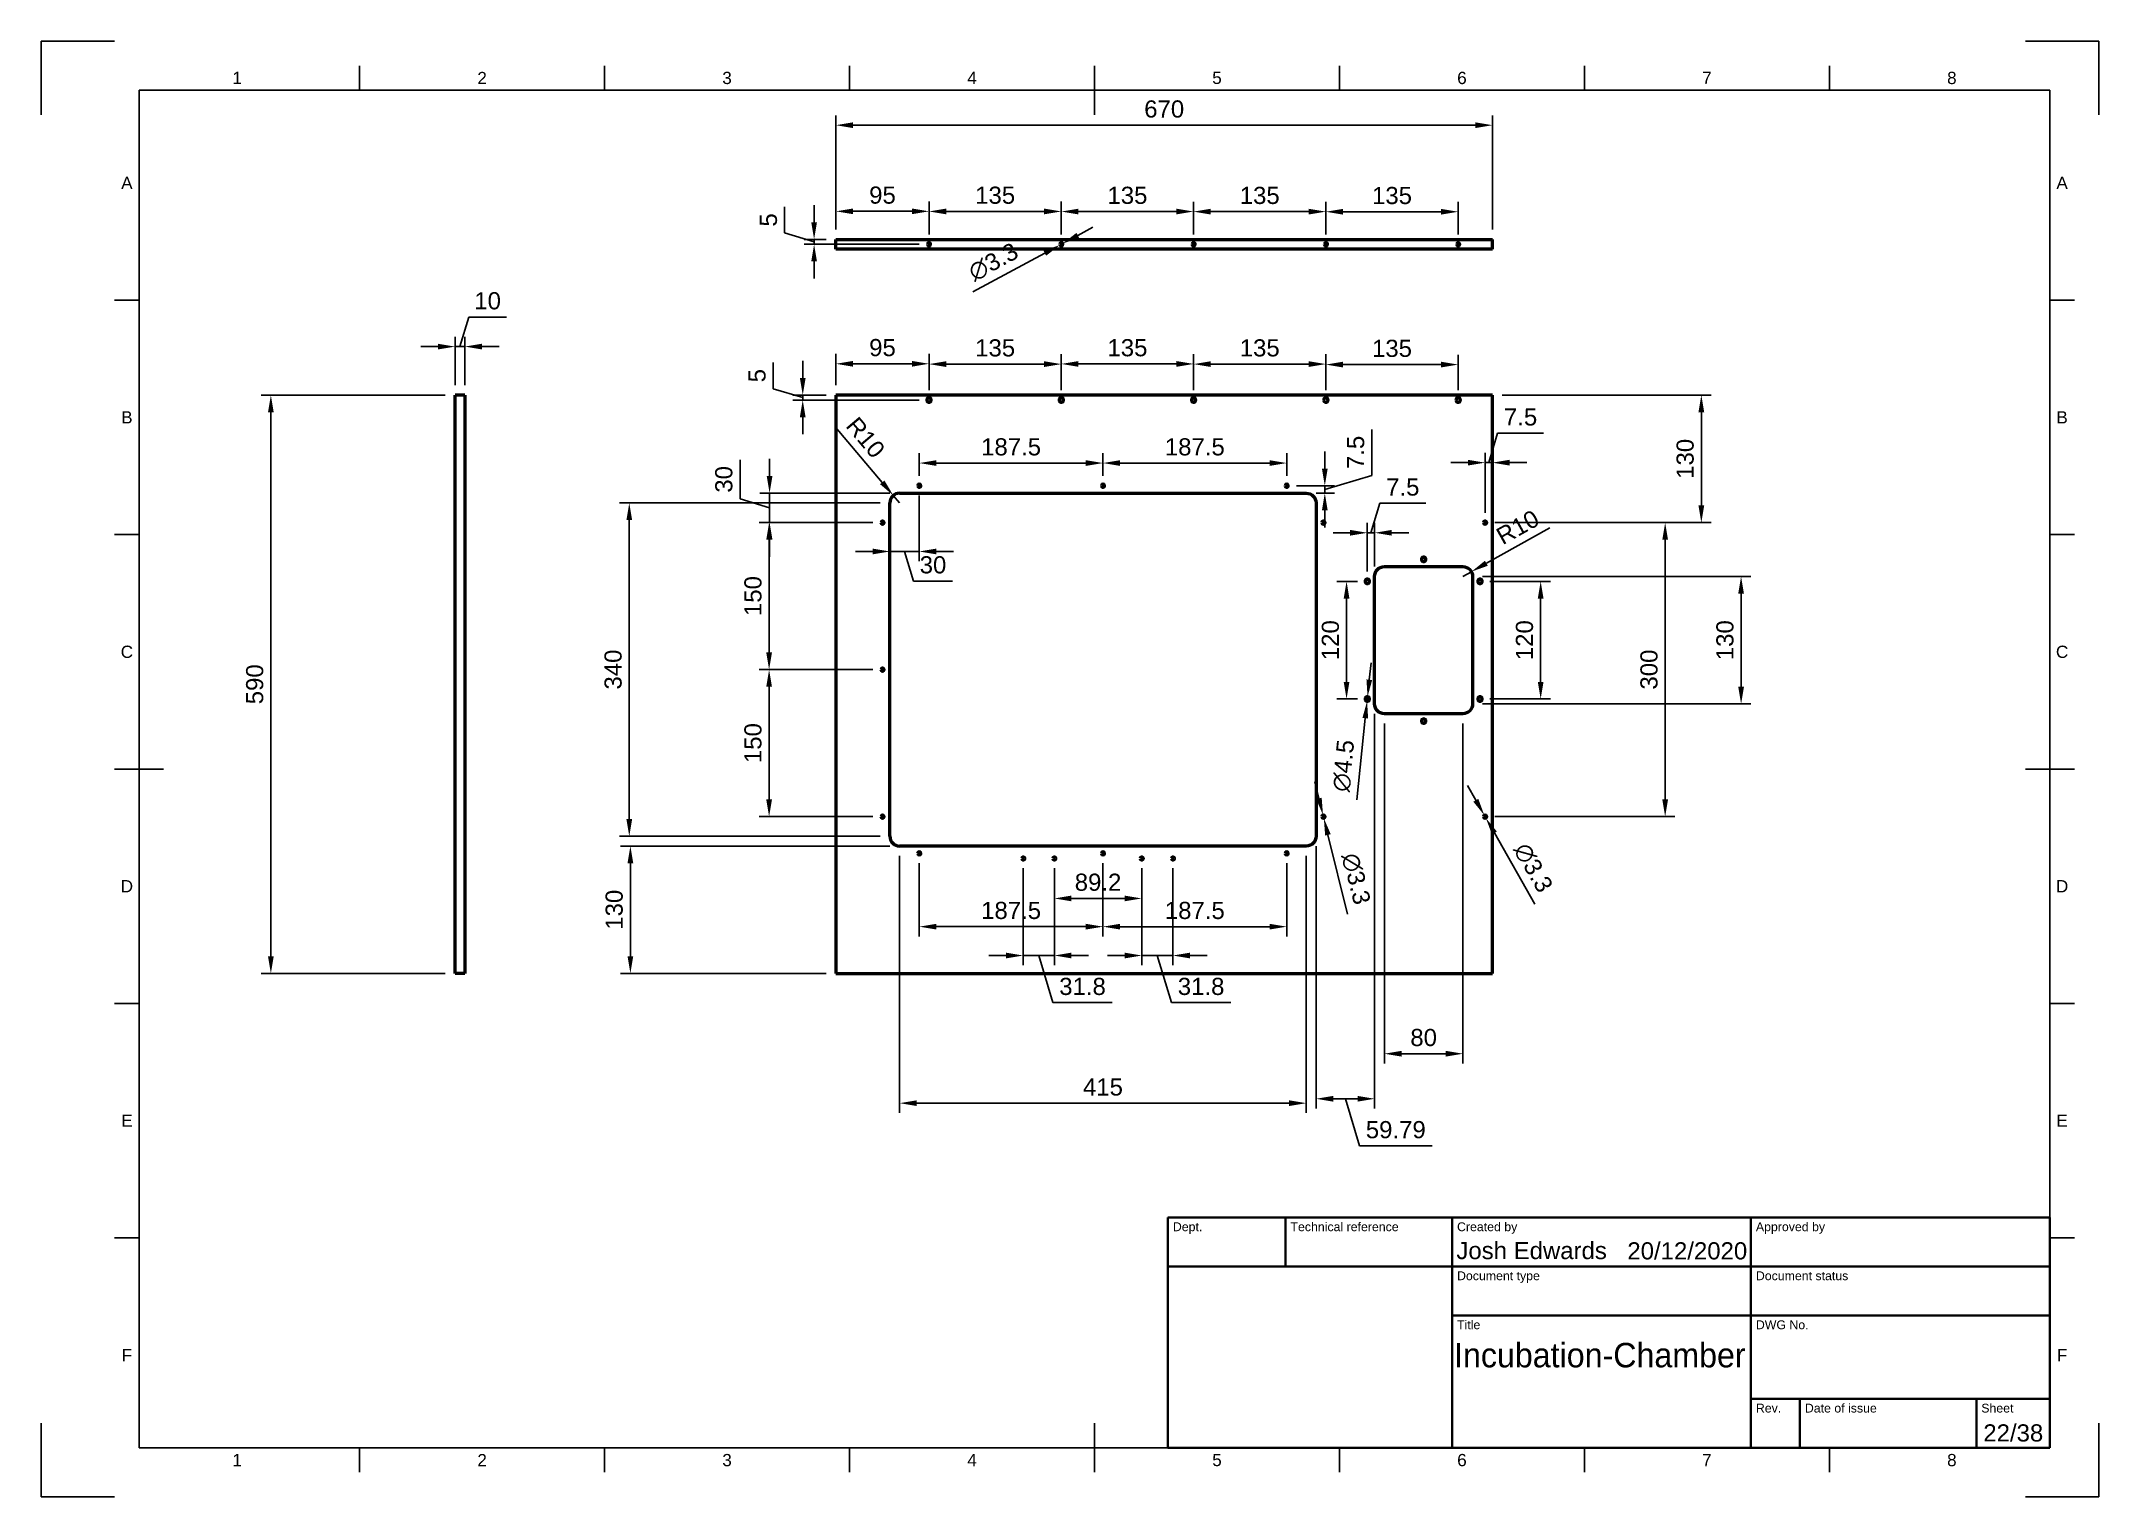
# Model space of a CAD drawing. Header units: millimetres. Extents: x 0 to 420, y 0 to 297.
import ezdxf
from ezdxf.enums import TextEntityAlignment as Align

# ---------------------------------------------------------------- set-up
doc = ezdxf.new("R2010")
doc.units = ezdxf.units.MM
doc.header["$LTSCALE"] = 0.75
for name, color, linetype, lineweight in [('Border', 7, 'Continuous', 25), ('Dimensions', 7, 'Continuous', 25), ('TitleBlock', 7, 'Continuous', 35), ('Visible', 7, 'Continuous', 50)]:
    doc.layers.add(name, color=color, linetype=linetype, lineweight=lineweight)
doc.styles.add('FusionTitle', font='arial.ttf')
doc.styles.get("Standard").update_dxf_attribs({"font": 'arial.ttf'})
doc.dimstyles.new('ISO-25', dxfattribs={"dimtxt": 3.5, "dimasz": 3.5, "dimexe": 2, "dimexo": 2, "dimgap": 1.5, "dimtad": 1, "dimzin": 12, "dimdsep": 46, "dimtxsty": 'Standard', "dimcen": 0, "dimclrd": 256, "dimclre": 256, "dimclrt": 256, "dimazin": 3, "dimtp": 0.1, "dimtm": 0.1, "dimtfac": 0.714, "dimtmove": 1, "dimatfit": 3, "dimfxl": 1, "dimtzin": 12, "dimarcsym": 0})

msp = doc.modelspace()

# ---------------------------------------------------------------- blocks, each defined once
blk = doc.blocks.new('ISO_A3_SHEET')
at = {"layer": 'Border'}
for p, q in [((65, 292), (65, 287)), ((115, 292), (115, 287)), ((165, 292), (165, 287)), ((215, 292), (215, 282)), ((265, 292), (265, 287)), ((315, 292), (315, 287)), ((365, 292), (365, 287)), ((410, 287), (20, 287)), ((20, 287), (20, 10)), ((410, 287), (410, 10)), ((15, 244.16666), (20, 244.16666)), ((415, 244.16666), (410, 244.16666)), ((15, 196.33333), (20, 196.33333)), ((415, 196.33333), (410, 196.33333)), ((15, 148.5), (25, 148.5)), ((415, 148.5), (405, 148.5)), ((15, 100.66667), (20, 100.66667)), ((415, 100.66667), (410, 100.66667)), ((15, 52.83334), (20, 52.83334)), ((415, 52.83334), (410, 52.83334)), ((215, 5), (215, 15)), ((20, 10), (410, 10)), ((65, 5), (65, 10)), ((115, 5), (115, 10)), ((165, 5), (165, 10)), ((265, 5), (265, 10)), ((315, 5), (315, 10)), ((365, 5), (365, 10))]:
    blk.add_line(p, q, dxfattribs=at)
at = {"layer": 'Defpoints'}
for p, q in [((15, 297), (0, 297)), ((0, 297), (0, 282)), ((420, 297), (405, 297)), ((420, 282), (420, 297)), ((0, 15), (0, 0)), ((420, 0), (420, 15)), ((0, 0), (15, 0)), ((405, 0), (420, 0))]:
    blk.add_line(p, q, dxfattribs=at)
at = {"layer": 'Border', "style": 'FusionTitle'}
for s, p in [('1', (40, 289.5)), ('2', (90, 289.5)), ('3', (140, 289.5)), ('4', (190, 289.5)), ('5', (240, 289.5)), ('6', (290, 289.5)), ('7', (340, 289.5)), ('8', (390, 289.5)), ('A', (17.5, 268.08333)), ('A', (412.5, 268.08333)), ('B', (17.5, 220.25)), ('B', (412.5, 220.25)), ('C', (17.5, 172.41667)), ('C', (412.5, 172.41667)), ('D', (17.5, 124.58334)), ('D', (412.5, 124.58334)), ('E', (17.5, 76.75001)), ('E', (412.5, 76.75001)), ('F', (17.5, 28.91668)), ('F', (412.5, 28.91668)), ('1', (40, 7.5)), ('2', (90, 7.5)), ('3', (140, 7.5)), ('4', (190, 7.5)), ('5', (240, 7.5)), ('6', (290, 7.5)), ('7', (340, 7.5)), ('8', (390, 7.5))]:
    blk.add_text(s, height=2.5, dxfattribs=at).set_placement(p, align=Align.MIDDLE)
blk = doc.blocks.new('ISO_TITLEBLOCK')
at = {"layer": 'TitleBlock'}
for p, q in [((0, 47), (-180, 47)), ((-180, 47), (-180, 0)), ((-156, 37), (-156, 47)), ((-122, 0), (-122, 47)), ((-61, 0), (-61, 47)), ((0, 0), (0, 47)), ((-180, 37), (0, 37)), ((-122, 27), (0, 27)), ((-61, 10), (0, 10)), ((-51, 0), (-51, 10)), ((-15, 0), (-15, 10)), ((-180, 0), (0, 0))]:
    blk.add_line(p, q, dxfattribs=at)
at = {"layer": 'TitleBlock', "style": 'FusionTitle'}
for s, p in [('Dept.', (-179, 46)), ('Technical reference', (-155, 46)), ('Created by', (-121, 46)), ('Approved by', (-60, 46)), ('Document type', (-121, 36)), ('Document status', (-60, 36)), ('Title', (-121, 26)), ('DWG No.', (-60, 26)), ('Rev.', (-60, 9)), ('Date of issue', (-50, 9)), ('Sheet', (-14, 9))]:
    blk.add_text(s, height=1.8, dxfattribs=at).set_placement(p, align=Align.TOP_LEFT)
for tag, height, p in [('DEPT', 3.5, (-179, 42)), ('TECHNICAL_REFERENCE', 3.5, (-155, 42)), ('CREATED_BY', 3.5, (-121, 42)), ('APPROVED_BY', 3.5, (-60, 42)), ('DOCUMENT_TYPE', 3.5, (-121, 32)), ('DOCUMENT_STATUS', 3.5, (-60, 32)), ('TITLE_1', 5, (-121, 21.5)), ('TITLE_2', 5, (-121, 14)), ('TITLE_3', 5, (-121, 6.5)), ('DATE_OF_ISSUE', 3.5, (-50, 5))]:
    blk.add_attdef(tag, text='', height=height, dxfattribs=at).set_placement(p, align=Align.TOP_LEFT)
for tag, p in [('CREATED_DATE', (-62, 42)), ('APPROVED_DATE', (-0.99, 42))]:
    blk.add_attdef(tag, text='', height=3.5, dxfattribs=at).set_placement(p, align=Align.TOP_RIGHT)
for tag, height, p in [('DRAWING_NUMBER', 5, (-30.5, 19.75)), ('REV', 3.5, (-56, 4.85)), ('SHEET', 3.5, (-7.5, 4.85))]:
    blk.add_attdef(tag, text='', height=height, dxfattribs=at).set_placement(p, align=Align.TOP_CENTER)
blk = doc.blocks.new('*D51')
at = {"layer": 'Defpoints', "color": 0, "transparency": 16777216}
for p in [(46.887443, 224.783862), (84.485423, 224.783862), (84.485423, 106.783862)]:
    blk.add_point(p, dxfattribs=at)
at = {"layer": 'Dimensions', "lineweight": -2, "transparency": 16777216}
for p, q in [((82.485423, 224.783862), (44.887443, 224.783862)), ((46.887443, 110.283862), (46.887443, 221.283862)), ((82.485423, 106.783862), (44.887443, 106.783862))]:
    blk.add_line(p, q, dxfattribs=at)
at = {"layer": 'Dimensions', "transparency": 16777216}
for points in [[(46.30411, 221.283862), (47.470776, 221.283862), (46.887443, 224.783862)], [(46.30411, 110.283862), (47.470776, 110.283862), (46.887443, 106.783862)]]:
    blk.add_solid(points, dxfattribs=at)
at = {"layer": 'Dimensions', "transparency": 16777216, "insert": (43.600438, 165.783862), "char_height": 3.5, "attachment_point": 5, "rotation": 90}
blk.add_mtext('590', dxfattribs=at)
blk = doc.blocks.new('*D52')
at = {"layer": 'Defpoints', "color": 0, "transparency": 16777216}
for p in [(84.485423, 234.683357), (84.485423, 224.783862), (86.485423, 224.783862)]:
    blk.add_point(p, dxfattribs=at)
at = {"layer": 'Dimensions', "lineweight": -2, "transparency": 16777216}
for p, q in [((85.485423, 234.683357), (87.296524, 240.720363)), ((87.296524, 240.720363), (94.968762, 240.720363)), ((84.485423, 226.783862), (84.485423, 236.683357)), ((86.485423, 226.783862), (86.485423, 236.683357)), ((80.985423, 234.683357), (77.485423, 234.683357)), ((86.485423, 234.683357), (84.485423, 234.683357)), ((86.485423, 234.683357), (84.485423, 234.683357)), ((89.985423, 234.683357), (93.485423, 234.683357))]:
    blk.add_line(p, q, dxfattribs=at)
at = {"layer": 'Dimensions', "transparency": 16777216}
for points in [[(80.985423, 235.266691), (80.985423, 234.100024), (84.485423, 234.683357)], [(89.985423, 235.266691), (89.985423, 234.100024), (86.485423, 234.683357)]]:
    blk.add_solid(points, dxfattribs=at)
at = {"layer": 'Dimensions', "transparency": 16777216, "insert": (91.132643, 244.007368), "char_height": 3.5, "attachment_point": 5}
blk.add_mtext('10', dxfattribs=at)
blk = doc.blocks.new('*D53')
at = {"layer": 'Defpoints', "color": 0, "transparency": 16777216}
for p in [(296.225569, 279.85686), (162.225569, 256.556759), (296.225569, 256.556759)]:
    blk.add_point(p, dxfattribs=at)
at = {"layer": 'Dimensions', "lineweight": -2, "transparency": 16777216}
for p, q in [((162.225569, 258.556759), (162.225569, 281.85686)), ((296.225569, 258.556759), (296.225569, 281.85686)), ((165.725569, 279.85686), (292.725569, 279.85686))]:
    blk.add_line(p, q, dxfattribs=at)
at = {"layer": 'Dimensions', "transparency": 16777216}
for points in [[(165.725569, 280.440193), (165.725569, 279.273527), (162.225569, 279.85686)], [(292.725569, 280.440193), (292.725569, 279.273527), (296.225569, 279.85686)]]:
    blk.add_solid(points, dxfattribs=at)
at = {"layer": 'Dimensions', "transparency": 16777216, "insert": (229.225569, 283.143865), "char_height": 3.5, "attachment_point": 5}
blk.add_mtext('670', dxfattribs=at)
blk = doc.blocks.new('*D54')
at = {"layer": 'Defpoints', "color": 0, "transparency": 16777216}
for p in [(162.225569, 262.284014), (162.225569, 256.556759), (181.225569, 255.556759)]:
    blk.add_point(p, dxfattribs=at)
at = {"layer": 'Dimensions', "lineweight": -2, "transparency": 16777216}
for p, q in [((162.225569, 258.556759), (162.225569, 264.284014)), ((177.725569, 262.284014), (165.725569, 262.284014)), ((181.225569, 257.556759), (181.225569, 264.284014))]:
    blk.add_line(p, q, dxfattribs=at)
at = {"layer": 'Dimensions', "transparency": 16777216}
for points in [[(165.725569, 262.867347), (165.725569, 261.70068), (162.225569, 262.284014)], [(177.725569, 262.867347), (177.725569, 261.70068), (181.225569, 262.284014)]]:
    blk.add_solid(points, dxfattribs=at)
at = {"layer": 'Dimensions', "transparency": 16777216, "insert": (171.725569, 265.571019), "char_height": 3.5, "attachment_point": 5}
blk.add_mtext('95', dxfattribs=at)
blk = doc.blocks.new('*D55')
at = {"layer": 'Defpoints', "color": 0, "transparency": 16777216}
for p in [(157.772158, 256.556759), (162.225569, 256.556759), (181.225569, 255.556759)]:
    blk.add_point(p, dxfattribs=at)
at = {"layer": 'Dimensions', "lineweight": -2, "transparency": 16777216}
for p, q in [((151.742315, 257.865712), (151.742315, 263.186312)), ((157.772158, 260.056759), (157.772158, 263.556759)), ((157.772158, 256.056759), (151.742315, 257.865712)), ((160.225569, 256.556759), (155.772158, 256.556759)), ((157.772158, 255.556759), (157.772158, 256.556759)), ((157.772158, 255.556759), (157.772158, 256.556759)), ((179.225569, 255.556759), (155.772158, 255.556759)), ((157.772158, 252.056759), (157.772158, 248.556759))]:
    blk.add_line(p, q, dxfattribs=at)
at = {"layer": 'Dimensions', "transparency": 16777216}
for points in [[(157.188825, 260.056759), (158.355492, 260.056759), (157.772158, 256.556759)], [(157.188825, 252.056759), (158.355492, 252.056759), (157.772158, 255.556759)]]:
    blk.add_solid(points, dxfattribs=at)
at = {"layer": 'Dimensions', "transparency": 16777216, "insert": (148.462472, 260.526012), "char_height": 3.5, "attachment_point": 5, "rotation": 90}
blk.add_mtext('5', dxfattribs=at)
blk = doc.blocks.new('*D56')
at = {"layer": 'Defpoints', "color": 0, "transparency": 16777216}
for p in [(208.225569, 262.261436), (181.225569, 255.556759), (208.225569, 255.556759)]:
    blk.add_point(p, dxfattribs=at)
at = {"layer": 'Dimensions', "lineweight": -2, "transparency": 16777216}
for p, q in [((181.225569, 257.556759), (181.225569, 264.261436)), ((184.725569, 262.261436), (204.725569, 262.261436)), ((208.225569, 257.556759), (208.225569, 264.261436))]:
    blk.add_line(p, q, dxfattribs=at)
at = {"layer": 'Dimensions', "transparency": 16777216}
for points in [[(184.725569, 262.84477), (184.725569, 261.678103), (181.225569, 262.261436)], [(204.725569, 262.84477), (204.725569, 261.678103), (208.225569, 262.261436)]]:
    blk.add_solid(points, dxfattribs=at)
at = {"layer": 'Dimensions', "transparency": 16777216, "insert": (194.725569, 265.549635), "char_height": 3.5, "attachment_point": 5}
blk.add_mtext('135', dxfattribs=at)
blk = doc.blocks.new('*D57')
at = {"layer": 'Defpoints', "color": 0, "transparency": 16777216}
for p in [(207.934944, 255.400434), (208.516193, 255.713084)]:
    blk.add_point(p, dxfattribs=at)
at = {"layer": 'Dimensions', "lineweight": -2, "transparency": 16777216}
for p, q in [((211.598574, 257.371072), (214.680955, 259.029061)), ((190.162743, 245.840906), (204.852563, 253.742446)), ((208.516193, 255.713084), (207.934944, 255.400434))]:
    blk.add_line(p, q, dxfattribs=at)
at = {"layer": 'Dimensions', "transparency": 16777216}
for points in [[(211.322243, 257.884803), (211.874906, 256.857342), (208.516193, 255.713084)], [(204.576232, 254.256176), (205.128894, 253.228715), (207.934944, 255.400434)]]:
    blk.add_solid(points, dxfattribs=at)
at = {"layer": 'Dimensions', "transparency": 16777216, "insert": (194.363002, 251.943688), "char_height": 3.5, "attachment_point": 5, "rotation": 28.27546615}
blk.add_mtext('∅3.3', dxfattribs=at)
blk = doc.blocks.new('*D58')
at = {"layer": 'Defpoints', "color": 0, "transparency": 16777216}
for p in [(235.225569, 262.240119), (208.225569, 255.556759), (235.225569, 255.556759)]:
    blk.add_point(p, dxfattribs=at)
at = {"layer": 'Dimensions', "lineweight": -2, "transparency": 16777216}
for p, q in [((208.225569, 257.556759), (208.225569, 264.240119)), ((211.725569, 262.240119), (231.725569, 262.240119)), ((235.225569, 257.556759), (235.225569, 264.240119))]:
    blk.add_line(p, q, dxfattribs=at)
at = {"layer": 'Dimensions', "transparency": 16777216}
for points in [[(211.725569, 262.823453), (211.725569, 261.656786), (208.225569, 262.240119)], [(231.725569, 262.823453), (231.725569, 261.656786), (235.225569, 262.240119)]]:
    blk.add_solid(points, dxfattribs=at)
at = {"layer": 'Dimensions', "transparency": 16777216, "insert": (221.725569, 265.528319), "char_height": 3.5, "attachment_point": 5}
blk.add_mtext('135', dxfattribs=at)
blk = doc.blocks.new('*D59')
at = {"layer": 'Defpoints', "color": 0, "transparency": 16777216}
for p in [(262.225569, 262.218948), (235.225569, 255.556759), (262.225569, 255.556759)]:
    blk.add_point(p, dxfattribs=at)
at = {"layer": 'Dimensions', "lineweight": -2, "transparency": 16777216}
for p, q in [((235.225569, 257.556759), (235.225569, 264.218948)), ((238.725569, 262.218948), (258.725569, 262.218948)), ((262.225569, 257.556759), (262.225569, 264.218948))]:
    blk.add_line(p, q, dxfattribs=at)
at = {"layer": 'Dimensions', "transparency": 16777216}
for points in [[(238.725569, 262.802281), (238.725569, 261.635614), (235.225569, 262.218948)], [(258.725569, 262.802281), (258.725569, 261.635614), (262.225569, 262.218948)]]:
    blk.add_solid(points, dxfattribs=at)
at = {"layer": 'Dimensions', "transparency": 16777216, "insert": (248.725569, 265.507147), "char_height": 3.5, "attachment_point": 5}
blk.add_mtext('135', dxfattribs=at)
blk = doc.blocks.new('*D60')
at = {"layer": 'Defpoints', "color": 0, "transparency": 16777216}
for p in [(289.225569, 262.196809), (262.225569, 255.556759), (289.225569, 255.556759)]:
    blk.add_point(p, dxfattribs=at)
at = {"layer": 'Dimensions', "lineweight": -2, "transparency": 16777216}
for p, q in [((262.225569, 257.556759), (262.225569, 264.196809)), ((265.725569, 262.196809), (285.725569, 262.196809)), ((289.225569, 257.556759), (289.225569, 264.196809))]:
    blk.add_line(p, q, dxfattribs=at)
at = {"layer": 'Dimensions', "transparency": 16777216}
for points in [[(265.725569, 262.780143), (265.725569, 261.613476), (262.225569, 262.196809)], [(285.725569, 262.780143), (285.725569, 261.613476), (289.225569, 262.196809)]]:
    blk.add_solid(points, dxfattribs=at)
at = {"layer": 'Dimensions', "transparency": 16777216, "insert": (275.725569, 265.485009), "char_height": 3.5, "attachment_point": 5}
blk.add_mtext('135', dxfattribs=at)
blk = doc.blocks.new('*D61')
at = {"layer": 'Defpoints', "color": 0, "transparency": 16777216}
for p in [(162.225569, 231.173394), (162.225569, 224.783863), (181.225569, 223.783863)]:
    blk.add_point(p, dxfattribs=at)
at = {"layer": 'Dimensions', "lineweight": -2, "transparency": 16777216}
for p, q in [((162.225569, 226.783863), (162.225569, 233.173394)), ((177.725569, 231.173394), (165.725569, 231.173394)), ((181.225569, 225.783863), (181.225569, 233.173394))]:
    blk.add_line(p, q, dxfattribs=at)
at = {"layer": 'Dimensions', "transparency": 16777216}
for points in [[(165.725569, 231.756727), (165.725569, 230.590061), (162.225569, 231.173394)], [(177.725569, 231.756727), (177.725569, 230.590061), (181.225569, 231.173394)]]:
    blk.add_solid(points, dxfattribs=at)
at = {"layer": 'Dimensions', "transparency": 16777216, "insert": (171.725569, 234.4604), "char_height": 3.5, "attachment_point": 5}
blk.add_mtext('95', dxfattribs=at)
blk = doc.blocks.new('*D62')
at = {"layer": 'Defpoints', "color": 0, "transparency": 16777216}
for p in [(155.448227, 224.783863), (162.225569, 224.783863), (181.225569, 223.783863)]:
    blk.add_point(p, dxfattribs=at)
at = {"layer": 'Dimensions', "lineweight": -2, "transparency": 16777216}
for p, q in [((149.418384, 226.092816), (149.418384, 231.413416)), ((155.448227, 228.283863), (155.448227, 231.783863)), ((155.448227, 224.283863), (149.418384, 226.092816)), ((160.225569, 224.783863), (153.448227, 224.783863)), ((179.225569, 223.783863), (153.448227, 223.783863)), ((155.448227, 223.783863), (155.448227, 224.783863)), ((155.448227, 223.783863), (155.448227, 224.783863)), ((155.448227, 220.283863), (155.448227, 216.783863))]:
    blk.add_line(p, q, dxfattribs=at)
at = {"layer": 'Dimensions', "transparency": 16777216}
for points in [[(154.864894, 228.283863), (156.03156, 228.283863), (155.448227, 224.783863)], [(154.864894, 220.283863), (156.03156, 220.283863), (155.448227, 223.783863)]]:
    blk.add_solid(points, dxfattribs=at)
at = {"layer": 'Dimensions', "transparency": 16777216, "insert": (146.138541, 228.753116), "char_height": 3.5, "attachment_point": 5, "rotation": 90}
blk.add_mtext('5', dxfattribs=at)
blk = doc.blocks.new('*D63')
at = {"layer": 'Defpoints', "color": 0, "transparency": 16777216}
for p in [(208.225569, 231.110512), (181.225569, 223.783863), (208.225569, 223.783863)]:
    blk.add_point(p, dxfattribs=at)
at = {"layer": 'Dimensions', "lineweight": -2, "transparency": 16777216}
for p, q in [((181.225569, 225.783863), (181.225569, 233.110512)), ((184.725569, 231.110512), (204.725569, 231.110512)), ((208.225569, 225.783863), (208.225569, 233.110512))]:
    blk.add_line(p, q, dxfattribs=at)
at = {"layer": 'Dimensions', "transparency": 16777216}
for points in [[(184.725569, 231.693845), (184.725569, 230.527178), (181.225569, 231.110512)], [(204.725569, 231.693845), (204.725569, 230.527178), (208.225569, 231.110512)]]:
    blk.add_solid(points, dxfattribs=at)
at = {"layer": 'Dimensions', "transparency": 16777216, "insert": (194.725569, 234.398711), "char_height": 3.5, "attachment_point": 5}
blk.add_mtext('135', dxfattribs=at)
blk = doc.blocks.new('*D64')
at = {"layer": 'Defpoints', "color": 0, "transparency": 16777216}
for p in [(235.225569, 231.143741), (208.225569, 223.783863), (235.225569, 223.783863)]:
    blk.add_point(p, dxfattribs=at)
at = {"layer": 'Dimensions', "lineweight": -2, "transparency": 16777216}
for p, q in [((208.225569, 225.783863), (208.225569, 233.143741)), ((211.725569, 231.143741), (231.725569, 231.143741)), ((235.225569, 225.783863), (235.225569, 233.143741))]:
    blk.add_line(p, q, dxfattribs=at)
at = {"layer": 'Dimensions', "transparency": 16777216}
for points in [[(211.725569, 231.727074), (211.725569, 230.560408), (208.225569, 231.143741)], [(231.725569, 231.727074), (231.725569, 230.560408), (235.225569, 231.143741)]]:
    blk.add_solid(points, dxfattribs=at)
at = {"layer": 'Dimensions', "transparency": 16777216, "insert": (221.725569, 234.43194), "char_height": 3.5, "attachment_point": 5}
blk.add_mtext('135', dxfattribs=at)
blk = doc.blocks.new('*D65')
at = {"layer": 'Defpoints', "color": 0, "transparency": 16777216}
for p in [(262.225569, 231.11251), (235.225569, 223.783863), (262.225569, 223.783863)]:
    blk.add_point(p, dxfattribs=at)
at = {"layer": 'Dimensions', "lineweight": -2, "transparency": 16777216}
for p, q in [((235.225569, 225.783863), (235.225569, 233.11251)), ((238.725569, 231.11251), (258.725569, 231.11251)), ((262.225569, 225.783863), (262.225569, 233.11251))]:
    blk.add_line(p, q, dxfattribs=at)
at = {"layer": 'Dimensions', "transparency": 16777216}
for points in [[(238.725569, 231.695843), (238.725569, 230.529177), (235.225569, 231.11251)], [(258.725569, 231.695843), (258.725569, 230.529177), (262.225569, 231.11251)]]:
    blk.add_solid(points, dxfattribs=at)
at = {"layer": 'Dimensions', "transparency": 16777216, "insert": (248.725569, 234.400709), "char_height": 3.5, "attachment_point": 5}
blk.add_mtext('135', dxfattribs=at)
blk = doc.blocks.new('*D66')
at = {"layer": 'Defpoints', "color": 0, "transparency": 16777216}
for p in [(289.225569, 231.016608), (262.225569, 223.783863), (289.225569, 223.783863)]:
    blk.add_point(p, dxfattribs=at)
at = {"layer": 'Dimensions', "lineweight": -2, "transparency": 16777216}
for p, q in [((262.225569, 225.783863), (262.225569, 233.016608)), ((265.725569, 231.016608), (285.725569, 231.016608)), ((289.225569, 225.783863), (289.225569, 233.016608))]:
    blk.add_line(p, q, dxfattribs=at)
at = {"layer": 'Dimensions', "transparency": 16777216}
for points in [[(265.725569, 231.599941), (265.725569, 230.433275), (262.225569, 231.016608)], [(285.725569, 231.599941), (285.725569, 230.433275), (289.225569, 231.016608)]]:
    blk.add_solid(points, dxfattribs=at)
at = {"layer": 'Dimensions', "transparency": 16777216, "insert": (275.725569, 234.304807), "char_height": 3.5, "attachment_point": 5}
blk.add_mtext('135', dxfattribs=at)
blk = doc.blocks.new('*D67')
at = {"layer": 'Defpoints', "color": 0, "transparency": 16777216}
for p in [(175.225569, 132.783863), (120.269422, 106.783863), (162.225569, 106.783863)]:
    blk.add_point(p, dxfattribs=at)
at = {"layer": 'Dimensions', "lineweight": -2, "transparency": 16777216}
for p, q in [((173.225569, 132.783863), (118.269422, 132.783863)), ((120.269422, 129.283863), (120.269422, 110.283863)), ((160.225569, 106.783863), (118.269422, 106.783863))]:
    blk.add_line(p, q, dxfattribs=at)
at = {"layer": 'Dimensions', "transparency": 16777216}
for points in [[(119.686089, 129.283863), (120.852756, 129.283863), (120.269422, 132.783863)], [(119.686089, 110.283863), (120.852756, 110.283863), (120.269422, 106.783863)]]:
    blk.add_solid(points, dxfattribs=at)
at = {"layer": 'Dimensions', "transparency": 16777216, "insert": (116.981223, 119.783863), "char_height": 3.5, "attachment_point": 5, "rotation": 90}
blk.add_mtext('130', dxfattribs=at)
blk = doc.blocks.new('*D68')
at = {"layer": 'Defpoints', "color": 0, "transparency": 16777216}
for p in [(175.225569, 132.783863), (258.225569, 132.783863), (175.225569, 80.317856)]:
    blk.add_point(p, dxfattribs=at)
at = {"layer": 'Dimensions', "lineweight": -2, "transparency": 16777216}
for p, q in [((175.225569, 130.783863), (175.225569, 78.317856)), ((258.225569, 130.783863), (258.225569, 78.317856)), ((254.725569, 80.317856), (178.725569, 80.317856))]:
    blk.add_line(p, q, dxfattribs=at)
at = {"layer": 'Dimensions', "transparency": 16777216}
for points in [[(178.725569, 80.901189), (178.725569, 79.734523), (175.225569, 80.317856)], [(254.725569, 80.901189), (254.725569, 79.734523), (258.225569, 80.317856)]]:
    blk.add_solid(points, dxfattribs=at)
at = {"layer": 'Dimensions', "transparency": 16777216, "insert": (216.725569, 83.604861), "char_height": 3.5, "attachment_point": 5}
blk.add_mtext('415', dxfattribs=at)
blk = doc.blocks.new('*D69')
at = {"layer": 'Defpoints', "color": 0, "transparency": 16777216}
for p in [(120.044916, 202.783863), (173.225569, 202.783863), (173.225569, 134.783863)]:
    blk.add_point(p, dxfattribs=at)
at = {"layer": 'Dimensions', "lineweight": -2, "transparency": 16777216}
for p, q in [((171.225569, 202.783863), (118.044916, 202.783863)), ((120.044916, 138.283863), (120.044916, 199.283863)), ((171.225569, 134.783863), (118.044916, 134.783863))]:
    blk.add_line(p, q, dxfattribs=at)
at = {"layer": 'Dimensions', "transparency": 16777216}
for points in [[(119.461583, 199.283863), (120.62825, 199.283863), (120.044916, 202.783863)], [(119.461583, 138.283863), (120.62825, 138.283863), (120.044916, 134.783863)]]:
    blk.add_solid(points, dxfattribs=at)
at = {"layer": 'Dimensions', "transparency": 16777216, "insert": (116.756717, 168.783863), "char_height": 3.5, "attachment_point": 5, "rotation": 90}
blk.add_mtext('340', dxfattribs=at)
blk = doc.blocks.new('*D70')
at = {"layer": 'Defpoints', "color": 0, "transparency": 16777216}
for p in [(173.935338, 204.312033), (175.225569, 202.783863)]:
    blk.add_point(p, dxfattribs=at)
at = {"layer": 'Dimensions', "lineweight": -2, "transparency": 16777216}
for p, q in [((162.096638, 218.333989), (171.677435, 206.986332)), ((175.225569, 202.783863), (173.935338, 204.312033))]:
    blk.add_line(p, q, dxfattribs=at)
at = {"layer": 'Dimensions', "transparency": 16777216}
blk.add_solid([(172.123151, 207.362649), (171.231719, 206.610015), (173.935338, 204.312033)], dxfattribs=at)
at = {"layer": 'Dimensions', "transparency": 16777216, "insert": (168.269638, 216.117807), "char_height": 3.5, "attachment_point": 5, "rotation": 310.17431645}
blk.add_mtext('R10', dxfattribs=at)
blk = doc.blocks.new('*D71')
at = {"layer": 'Defpoints', "color": 0, "transparency": 16777216}
for p in [(272.183569, 161.783863), (260.225569, 134.783863), (260.225569, 81.216913)]:
    blk.add_point(p, dxfattribs=at)
at = {"layer": 'Dimensions', "lineweight": -2, "transparency": 16777216}
for p, q in [((272.183569, 159.783863), (272.183569, 79.216913)), ((260.225569, 132.783863), (260.225569, 79.216913)), ((268.683569, 81.216913), (263.725569, 81.216913)), ((266.204569, 81.216913), (269.087874, 71.605897)), ((269.087874, 71.605897), (283.905745, 71.605897))]:
    blk.add_line(p, q, dxfattribs=at)
at = {"layer": 'Dimensions', "transparency": 16777216}
for points in [[(263.725569, 81.800247), (263.725569, 80.63358), (260.225569, 81.216913)], [(268.683569, 81.800247), (268.683569, 80.63358), (272.183569, 81.216913)]]:
    blk.add_solid(points, dxfattribs=at)
at = {"layer": 'Dimensions', "transparency": 16777216, "insert": (276.496809, 74.892903), "char_height": 3.5, "attachment_point": 5}
blk.add_mtext('59.79', dxfattribs=at)
blk = doc.blocks.new('*D72')
at = {"layer": 'Defpoints', "color": 0, "transparency": 16777216}
for p in [(274.183569, 159.783863), (290.183569, 159.783863), (274.183569, 90.407956)]:
    blk.add_point(p, dxfattribs=at)
at = {"layer": 'Dimensions', "lineweight": -2, "transparency": 16777216}
for p, q in [((274.183569, 157.783863), (274.183569, 88.407956)), ((290.183569, 157.783863), (290.183569, 88.407956)), ((286.683569, 90.407956), (277.683569, 90.407956))]:
    blk.add_line(p, q, dxfattribs=at)
at = {"layer": 'Dimensions', "transparency": 16777216}
for points in [[(277.683569, 90.991289), (277.683569, 89.824622), (274.183569, 90.407956)], [(286.683569, 90.991289), (286.683569, 89.824622), (290.183569, 90.407956)]]:
    blk.add_solid(points, dxfattribs=at)
at = {"layer": 'Dimensions', "transparency": 16777216, "insert": (282.183569, 93.694961), "char_height": 3.5, "attachment_point": 5}
blk.add_mtext('80', dxfattribs=at)
blk = doc.blocks.new('*D73')
at = {"layer": 'Defpoints', "color": 0, "transparency": 16777216}
for p in [(290.183569, 187.783863), (291.928567, 188.761093)]:
    blk.add_point(p, dxfattribs=at)
at = {"layer": 'Dimensions', "lineweight": -2, "transparency": 16777216}
for p, q in [((307.94006, 197.727819), (294.982315, 190.471247)), ((290.183569, 187.783863), (291.928567, 188.761093))]:
    blk.add_line(p, q, dxfattribs=at)
at = {"layer": 'Dimensions', "transparency": 16777216}
blk.add_solid([(294.697289, 190.980205), (295.26734, 189.962289), (291.928567, 188.761093)], dxfattribs=at)
at = {"layer": 'Dimensions', "transparency": 16777216, "insert": (301.38198, 197.82252), "char_height": 3.5, "attachment_point": 5, "rotation": 29.2496042}
blk.add_mtext('R10', dxfattribs=at)
blk = doc.blocks.new('*D74')
at = {"layer": 'Defpoints', "color": 0, "transparency": 16777216}
for p in [(292.183569, 187.783863), (292.183569, 161.783863), (346.980413, 161.783863)]:
    blk.add_point(p, dxfattribs=at)
at = {"layer": 'Dimensions', "lineweight": -2, "transparency": 16777216}
for p, q in [((294.183569, 187.783863), (348.980413, 187.783863)), ((346.980413, 184.283863), (346.980413, 165.283863)), ((294.183569, 161.783863), (348.980413, 161.783863))]:
    blk.add_line(p, q, dxfattribs=at)
at = {"layer": 'Dimensions', "transparency": 16777216}
for points in [[(346.39708, 184.283863), (347.563746, 184.283863), (346.980413, 187.783863)], [(346.39708, 165.283863), (347.563746, 165.283863), (346.980413, 161.783863)]]:
    blk.add_solid(points, dxfattribs=at)
at = {"layer": 'Dimensions', "transparency": 16777216, "insert": (343.692214, 174.783863), "char_height": 3.5, "attachment_point": 5, "rotation": 90}
blk.add_mtext('130', dxfattribs=at)
blk = doc.blocks.new('*D75')
at = {"layer": 'Defpoints', "color": 0, "transparency": 16777216}
for p in [(293.683569, 186.783863), (293.683569, 162.783863), (306.066533, 162.783863)]:
    blk.add_point(p, dxfattribs=at)
at = {"layer": 'Dimensions', "lineweight": -2, "transparency": 16777216}
for p, q in [((295.683569, 186.783863), (308.066533, 186.783863)), ((306.066533, 183.283863), (306.066533, 166.283863)), ((295.683569, 162.783863), (308.066533, 162.783863))]:
    blk.add_line(p, q, dxfattribs=at)
at = {"layer": 'Dimensions', "transparency": 16777216}
for points in [[(305.4832, 183.283863), (306.649867, 183.283863), (306.066533, 186.783863)], [(305.4832, 166.283863), (306.649867, 166.283863), (306.066533, 162.783863)]]:
    blk.add_solid(points, dxfattribs=at)
at = {"layer": 'Dimensions', "transparency": 16777216, "insert": (302.779528, 174.783863), "char_height": 3.5, "attachment_point": 5, "rotation": 90}
blk.add_mtext('120', dxfattribs=at)
blk = doc.blocks.new('*D76')
at = {"layer": 'Defpoints', "color": 0, "transparency": 16777216}
for p in [(294.725569, 198.783863), (294.725569, 138.783863), (331.481559, 138.783863)]:
    blk.add_point(p, dxfattribs=at)
at = {"layer": 'Dimensions', "lineweight": -2, "transparency": 16777216}
for p, q in [((296.725569, 198.783863), (333.481559, 198.783863)), ((331.481559, 195.283863), (331.481559, 142.283863)), ((296.725569, 138.783863), (333.481559, 138.783863))]:
    blk.add_line(p, q, dxfattribs=at)
at = {"layer": 'Dimensions', "transparency": 16777216}
for points in [[(330.898226, 195.283863), (332.064893, 195.283863), (331.481559, 198.783863)], [(330.898226, 142.283863), (332.064893, 142.283863), (331.481559, 138.783863)]]:
    blk.add_solid(points, dxfattribs=at)
at = {"layer": 'Dimensions', "transparency": 16777216, "insert": (328.19336, 168.783863), "char_height": 3.5, "attachment_point": 5, "rotation": 90}
blk.add_mtext('300', dxfattribs=at)
blk = doc.blocks.new('*D77')
at = {"layer": 'Defpoints', "color": 0, "transparency": 16777216}
for p in [(296.225569, 211.003236), (296.225569, 208.850242), (294.725569, 198.783863)]:
    blk.add_point(p, dxfattribs=at)
at = {"layer": 'Dimensions', "lineweight": -2, "transparency": 16777216}
for p, q in [((295.475569, 211.003236), (297.284522, 217.033079)), ((297.284522, 217.033079), (306.654235, 217.033079)), ((291.225569, 211.003236), (287.725569, 211.003236)), ((294.725569, 200.783863), (294.725569, 213.003236)), ((294.725569, 211.003236), (296.225569, 211.003236)), ((294.725569, 211.003236), (296.225569, 211.003236)), ((296.225569, 210.850242), (296.225569, 213.003236)), ((299.725569, 211.003236), (303.225569, 211.003236))]:
    blk.add_line(p, q, dxfattribs=at)
at = {"layer": 'Dimensions', "transparency": 16777216}
for points in [[(291.225569, 211.586569), (291.225569, 210.419903), (294.725569, 211.003236)], [(299.725569, 211.586569), (299.725569, 210.419903), (296.225569, 211.003236)]]:
    blk.add_solid(points, dxfattribs=at)
at = {"layer": 'Dimensions', "transparency": 16777216, "insert": (301.969378, 220.312922), "char_height": 3.5, "attachment_point": 5}
blk.add_mtext('7.5', dxfattribs=at)
blk = doc.blocks.new('*D78')
at = {"layer": 'Defpoints', "color": 0, "transparency": 16777216}
for p in [(296.225569, 224.783863), (338.863555, 224.783863), (294.725569, 198.783863)]:
    blk.add_point(p, dxfattribs=at)
at = {"layer": 'Dimensions', "lineweight": -2, "transparency": 16777216}
for p, q in [((298.225569, 224.783863), (340.863555, 224.783863)), ((338.863555, 202.283863), (338.863555, 221.283863)), ((296.725569, 198.783863), (340.863555, 198.783863))]:
    blk.add_line(p, q, dxfattribs=at)
at = {"layer": 'Dimensions', "transparency": 16777216}
for points in [[(338.280221, 221.283863), (339.446888, 221.283863), (338.863555, 224.783863)], [(338.280221, 202.283863), (339.446888, 202.283863), (338.863555, 198.783863)]]:
    blk.add_solid(points, dxfattribs=at)
at = {"layer": 'Dimensions', "transparency": 16777216, "insert": (335.575355, 211.783863), "char_height": 3.5, "attachment_point": 5, "rotation": 90}
blk.add_mtext('130', dxfattribs=at)
blk = doc.blocks.new('*D79')
at = {"layer": 'Defpoints', "color": 0, "transparency": 16777216}
for p in [(294.562729, 139.070887), (294.888408, 138.496838)]:
    blk.add_point(p, dxfattribs=at)
at = {"layer": 'Dimensions', "lineweight": -2, "transparency": 16777216}
for p, q in [((292.83564, 142.115089), (291.108552, 145.159291)), ((294.562729, 139.070887), (294.888408, 138.496838)), ((304.846348, 120.944769), (296.615497, 135.452636))]:
    blk.add_line(p, q, dxfattribs=at)
at = {"layer": 'Dimensions', "transparency": 16777216}
for points in [[(293.343007, 142.402937), (292.328273, 141.827241), (294.562729, 139.070887)], [(297.122864, 135.740484), (296.10813, 135.164788), (294.888408, 138.496838)]]:
    blk.add_solid(points, dxfattribs=at)
at = {"layer": 'Dimensions', "transparency": 16777216, "insert": (304.53855, 128.346889), "char_height": 3.5, "attachment_point": 5, "rotation": 299.56785396}
blk.add_mtext('∅3.3', dxfattribs=at)
blk = doc.blocks.new('*D80')
at = {"layer": 'Defpoints', "color": 0, "transparency": 16777216}
for p in [(270.636762, 162.336304), (270.730376, 163.231422)]:
    blk.add_point(p, dxfattribs=at)
at = {"layer": 'Dimensions', "lineweight": -2, "transparency": 16777216}
for p, q in [((271.094431, 166.712436), (271.458486, 170.193451)), ((270.730376, 163.231422), (270.636762, 162.336304)), ((268.534983, 142.239566), (270.272706, 158.855289))]:
    blk.add_line(p, q, dxfattribs=at)
at = {"layer": 'Dimensions', "transparency": 16777216}
for points in [[(270.514262, 166.773112), (271.6746, 166.651761), (270.730376, 163.231422)], [(269.692537, 158.915965), (270.852876, 158.794613), (270.636762, 162.336304)]]:
    blk.add_solid(points, dxfattribs=at)
at = {"layer": 'Dimensions', "transparency": 16777216, "insert": (265.855287, 149.159002), "char_height": 3.5, "attachment_point": 5, "rotation": 84.02952516}
blk.add_mtext('∅4.5', dxfattribs=at)
blk = doc.blocks.new('*D81')
at = {"layer": 'Defpoints', "color": 0, "transparency": 16777216}
for p in [(272.183569, 196.69775), (270.683569, 186.783863), (272.183569, 187.783863)]:
    blk.add_point(p, dxfattribs=at)
at = {"layer": 'Dimensions', "lineweight": -2, "transparency": 16777216}
for p, q in [((271.433569, 196.69775), (273.242522, 202.727593)), ((273.242522, 202.727593), (282.612235, 202.727593)), ((270.683569, 188.783863), (270.683569, 198.69775)), ((272.183569, 189.783863), (272.183569, 198.69775)), ((267.183569, 196.69775), (263.683569, 196.69775)), ((270.683569, 196.69775), (272.183569, 196.69775)), ((270.683569, 196.69775), (272.183569, 196.69775)), ((275.683569, 196.69775), (279.183569, 196.69775))]:
    blk.add_line(p, q, dxfattribs=at)
at = {"layer": 'Dimensions', "transparency": 16777216}
for points in [[(267.183569, 197.281083), (267.183569, 196.114417), (270.683569, 196.69775)], [(275.683569, 197.281083), (275.683569, 196.114417), (272.183569, 196.69775)]]:
    blk.add_solid(points, dxfattribs=at)
at = {"layer": 'Dimensions', "transparency": 16777216, "insert": (277.927378, 206.007436), "char_height": 3.5, "attachment_point": 5}
blk.add_mtext('7.5', dxfattribs=at)
blk = doc.blocks.new('*D82')
at = {"layer": 'Defpoints', "color": 0, "transparency": 16777216}
for p in [(270.683569, 186.783863), (266.44564, 162.783863), (270.683569, 162.783863)]:
    blk.add_point(p, dxfattribs=at)
at = {"layer": 'Dimensions', "lineweight": -2, "transparency": 16777216}
for p, q in [((268.683569, 186.783863), (264.44564, 186.783863)), ((266.44564, 183.283863), (266.44564, 166.283863)), ((268.683569, 162.783863), (264.44564, 162.783863))]:
    blk.add_line(p, q, dxfattribs=at)
at = {"layer": 'Dimensions', "transparency": 16777216}
for points in [[(265.862307, 183.283863), (267.028974, 183.283863), (266.44564, 186.783863)], [(265.862307, 166.283863), (267.028974, 166.283863), (266.44564, 162.783863)]]:
    blk.add_solid(points, dxfattribs=at)
at = {"layer": 'Dimensions', "transparency": 16777216, "insert": (263.158635, 174.783863), "char_height": 3.5, "attachment_point": 5, "rotation": 90}
blk.add_mtext('120', dxfattribs=at)
blk = doc.blocks.new('*D83')
at = {"layer": 'Defpoints', "color": 0, "transparency": 16777216}
for p in [(216.725569, 210.920614), (179.225569, 206.283863), (216.725569, 206.283863)]:
    blk.add_point(p, dxfattribs=at)
at = {"layer": 'Dimensions', "lineweight": -2, "transparency": 16777216}
for p, q in [((179.225569, 208.283863), (179.225569, 212.920614)), ((182.725569, 210.920614), (213.225569, 210.920614)), ((216.725569, 208.283863), (216.725569, 212.920614))]:
    blk.add_line(p, q, dxfattribs=at)
at = {"layer": 'Dimensions', "transparency": 16777216}
for points in [[(182.725569, 211.503947), (182.725569, 210.33728), (179.225569, 210.920614)], [(213.225569, 211.503947), (213.225569, 210.33728), (216.725569, 210.920614)]]:
    blk.add_solid(points, dxfattribs=at)
at = {"layer": 'Dimensions', "transparency": 16777216, "insert": (197.975569, 214.207619), "char_height": 3.5, "attachment_point": 5}
blk.add_mtext('187.5', dxfattribs=at)
blk = doc.blocks.new('*D84')
at = {"layer": 'Defpoints', "color": 0, "transparency": 16777216}
for p in [(254.225569, 210.920614), (216.725569, 206.283863), (254.225569, 206.283863)]:
    blk.add_point(p, dxfattribs=at)
at = {"layer": 'Dimensions', "lineweight": -2, "transparency": 16777216}
for p, q in [((216.725569, 208.283863), (216.725569, 212.920614)), ((220.225569, 210.920614), (250.725569, 210.920614)), ((254.225569, 208.283863), (254.225569, 212.920614))]:
    blk.add_line(p, q, dxfattribs=at)
at = {"layer": 'Dimensions', "transparency": 16777216}
for points in [[(220.225569, 211.503947), (220.225569, 210.33728), (216.725569, 210.920614)], [(250.725569, 211.503947), (250.725569, 210.33728), (254.225569, 210.920614)]]:
    blk.add_solid(points, dxfattribs=at)
at = {"layer": 'Dimensions', "transparency": 16777216, "insert": (235.475569, 214.207619), "char_height": 3.5, "attachment_point": 5}
blk.add_mtext('187.5', dxfattribs=at)
blk = doc.blocks.new('*D85')
at = {"layer": 'Defpoints', "color": 0, "transparency": 16777216}
for p in [(254.225569, 206.283863), (258.225569, 204.783863), (262.006939, 204.783863)]:
    blk.add_point(p, dxfattribs=at)
at = {"layer": 'Dimensions', "lineweight": -2, "transparency": 16777216}
for p, q in [((271.596469, 208.410721), (271.596469, 217.780435)), ((262.006939, 209.783863), (262.006939, 213.283863)), ((256.225569, 206.283863), (264.006939, 206.283863)), ((262.006939, 205.533863), (271.596469, 208.410721)), ((262.006939, 206.283863), (262.006939, 204.783863)), ((262.006939, 206.283863), (262.006939, 204.783863)), ((260.225569, 204.783863), (264.006939, 204.783863)), ((262.006939, 201.283863), (262.006939, 197.783863))]:
    blk.add_line(p, q, dxfattribs=at)
at = {"layer": 'Dimensions', "transparency": 16777216}
for points in [[(261.423606, 209.783863), (262.590273, 209.783863), (262.006939, 206.283863)], [(261.423606, 201.283863), (262.590273, 201.283863), (262.006939, 204.783863)]]:
    blk.add_solid(points, dxfattribs=at)
at = {"layer": 'Dimensions', "transparency": 16777216, "insert": (268.316626, 213.095578), "char_height": 3.5, "attachment_point": 5, "rotation": 90}
blk.add_mtext('7.5', dxfattribs=at)
blk = doc.blocks.new('*D86')
at = {"layer": 'Defpoints', "color": 0, "transparency": 16777216}
for p in [(179.225569, 206.283863), (173.225569, 192.35194), (179.225569, 192.884368)]:
    blk.add_point(p, dxfattribs=at)
at = {"layer": 'Dimensions', "lineweight": -2, "transparency": 16777216}
for p, q in [((179.225569, 204.283863), (179.225569, 190.884368)), ((173.225569, 194.35194), (173.225569, 194.884368)), ((169.725569, 192.884368), (166.225569, 192.884368)), ((173.225569, 192.884368), (179.225569, 192.884368)), ((173.225569, 192.884368), (179.225569, 192.884368)), ((176.225569, 192.884368), (178.037028, 186.846169)), ((182.725569, 192.884368), (186.225569, 192.884368)), ((178.037028, 186.846169), (186.036346, 186.846169))]:
    blk.add_line(p, q, dxfattribs=at)
at = {"layer": 'Dimensions', "transparency": 16777216}
for points in [[(169.725569, 193.467701), (169.725569, 192.301034), (173.225569, 192.884368)], [(182.725569, 193.467701), (182.725569, 192.301034), (179.225569, 192.884368)]]:
    blk.add_solid(points, dxfattribs=at)
at = {"layer": 'Dimensions', "transparency": 16777216, "insert": (182.036687, 190.134368), "char_height": 3.5, "attachment_point": 5}
blk.add_mtext('30', dxfattribs=at)
blk = doc.blocks.new('*D87')
at = {"layer": 'Defpoints', "color": 0, "transparency": 16777216}
for p in [(148.683711, 204.783863), (175.225569, 204.783863), (171.725569, 198.783863)]:
    blk.add_point(p, dxfattribs=at)
at = {"layer": 'Dimensions', "lineweight": -2, "transparency": 16777216}
for p, q in [((142.645512, 203.595322), (142.645512, 211.59464)), ((148.683711, 208.283863), (148.683711, 211.783863)), ((148.683711, 201.783863), (142.645512, 203.595322)), ((173.225569, 204.783863), (146.683711, 204.783863)), ((148.683711, 198.783863), (148.683711, 204.783863)), ((148.683711, 198.783863), (148.683711, 204.783863)), ((169.725569, 198.783863), (146.683711, 198.783863)), ((148.683711, 195.283863), (148.683711, 191.783863))]:
    blk.add_line(p, q, dxfattribs=at)
at = {"layer": 'Dimensions', "transparency": 16777216}
for points in [[(148.100378, 208.283863), (149.267045, 208.283863), (148.683711, 204.783863)], [(148.100378, 195.283863), (149.267045, 195.283863), (148.683711, 198.783863)]]:
    blk.add_solid(points, dxfattribs=at)
at = {"layer": 'Dimensions', "transparency": 16777216, "insert": (139.357313, 207.594981), "char_height": 3.5, "attachment_point": 5, "rotation": 90}
blk.add_mtext('30', dxfattribs=at)
blk = doc.blocks.new('*D88')
at = {"layer": 'Defpoints', "color": 0, "transparency": 16777216}
for p in [(171.725569, 198.783863), (148.586805, 168.783863), (171.725569, 168.783863)]:
    blk.add_point(p, dxfattribs=at)
at = {"layer": 'Dimensions', "lineweight": -2, "transparency": 16777216}
for p, q in [((169.725569, 198.783863), (146.586805, 198.783863)), ((148.586805, 195.283863), (148.586805, 172.283863)), ((169.725569, 168.783863), (146.586805, 168.783863))]:
    blk.add_line(p, q, dxfattribs=at)
at = {"layer": 'Dimensions', "transparency": 16777216}
for points in [[(148.003471, 195.283863), (149.170138, 195.283863), (148.586805, 198.783863)], [(148.003471, 172.283863), (149.170138, 172.283863), (148.586805, 168.783863)]]:
    blk.add_solid(points, dxfattribs=at)
at = {"layer": 'Dimensions', "transparency": 16777216, "insert": (145.299799, 183.783863), "char_height": 3.5, "attachment_point": 5, "rotation": 90}
blk.add_mtext('150', dxfattribs=at)
blk = doc.blocks.new('*D89')
at = {"layer": 'Defpoints', "color": 0, "transparency": 16777216}
for p in [(171.725569, 168.783863), (148.586805, 138.783863), (171.725569, 138.783863)]:
    blk.add_point(p, dxfattribs=at)
at = {"layer": 'Dimensions', "lineweight": -2, "transparency": 16777216}
for p, q in [((169.725569, 168.783863), (146.586805, 168.783863)), ((148.586805, 165.283863), (148.586805, 142.283863)), ((169.725569, 138.783863), (146.586805, 138.783863))]:
    blk.add_line(p, q, dxfattribs=at)
at = {"layer": 'Dimensions', "transparency": 16777216}
for points in [[(148.003471, 165.283863), (149.170138, 165.283863), (148.586805, 168.783863)], [(148.003471, 142.283863), (149.170138, 142.283863), (148.586805, 138.783863)]]:
    blk.add_solid(points, dxfattribs=at)
at = {"layer": 'Dimensions', "transparency": 16777216, "insert": (145.299799, 153.783863), "char_height": 3.5, "attachment_point": 5, "rotation": 90}
blk.add_mtext('150', dxfattribs=at)
blk = doc.blocks.new('*D90')
at = {"layer": 'Defpoints', "color": 0, "transparency": 16777216}
for p in [(179.225569, 131.283863), (216.725569, 131.283863), (216.725569, 116.332248)]:
    blk.add_point(p, dxfattribs=at)
at = {"layer": 'Dimensions', "lineweight": -2, "transparency": 16777216}
for p, q in [((179.225569, 129.283863), (179.225569, 114.332248)), ((216.725569, 129.283863), (216.725569, 114.332248)), ((182.725569, 116.332248), (213.225569, 116.332248))]:
    blk.add_line(p, q, dxfattribs=at)
at = {"layer": 'Dimensions', "transparency": 16777216}
for points in [[(182.725569, 116.915581), (182.725569, 115.748915), (179.225569, 116.332248)], [(213.225569, 116.915581), (213.225569, 115.748915), (216.725569, 116.332248)]]:
    blk.add_solid(points, dxfattribs=at)
at = {"layer": 'Dimensions', "transparency": 16777216, "insert": (197.975569, 119.619253), "char_height": 3.5, "attachment_point": 5}
blk.add_mtext('187.5', dxfattribs=at)
blk = doc.blocks.new('*D91')
at = {"layer": 'Defpoints', "color": 0, "transparency": 16777216}
for p in [(200.445569, 130.243863), (206.805569, 130.243863), (206.805569, 110.444873)]:
    blk.add_point(p, dxfattribs=at)
at = {"layer": 'Dimensions', "lineweight": -2, "transparency": 16777216}
for p, q in [((200.445569, 128.243863), (200.445569, 108.444873)), ((206.805569, 128.243863), (206.805569, 108.444873)), ((196.945569, 110.444873), (193.445569, 110.444873)), ((200.445569, 110.444873), (206.805569, 110.444873)), ((200.445569, 110.444873), (206.805569, 110.444873)), ((203.625569, 110.444873), (206.509948, 100.830275)), ((210.305569, 110.444873), (213.805569, 110.444873)), ((206.509948, 100.830275), (218.606128, 100.830275))]:
    blk.add_line(p, q, dxfattribs=at)
at = {"layer": 'Dimensions', "transparency": 16777216}
for points in [[(196.945569, 111.028206), (196.945569, 109.861539), (200.445569, 110.444873)], [(210.305569, 111.028206), (210.305569, 109.861539), (206.805569, 110.444873)]]:
    blk.add_solid(points, dxfattribs=at)
at = {"layer": 'Dimensions', "transparency": 16777216, "insert": (212.558038, 104.118474), "char_height": 3.5, "attachment_point": 5}
blk.add_mtext('31.8', dxfattribs=at)
blk = doc.blocks.new('*D92')
at = {"layer": 'Defpoints', "color": 0, "transparency": 16777216}
for p in [(224.645569, 130.243863), (231.005569, 130.243863), (231.005569, 110.444873)]:
    blk.add_point(p, dxfattribs=at)
at = {"layer": 'Dimensions', "lineweight": -2, "transparency": 16777216}
for p, q in [((224.645569, 128.243863), (224.645569, 108.444873)), ((231.005569, 128.243863), (231.005569, 108.444873)), ((221.145569, 110.444873), (217.645569, 110.444873)), ((224.645569, 110.444873), (231.005569, 110.444873)), ((224.645569, 110.444873), (231.005569, 110.444873)), ((227.825569, 110.444873), (230.709948, 100.830275)), ((234.505569, 110.444873), (238.005569, 110.444873)), ((230.709948, 100.830275), (242.806128, 100.830275))]:
    blk.add_line(p, q, dxfattribs=at)
at = {"layer": 'Dimensions', "transparency": 16777216}
for points in [[(221.145569, 111.028206), (221.145569, 109.861539), (224.645569, 110.444873)], [(234.505569, 111.028206), (234.505569, 109.861539), (231.005569, 110.444873)]]:
    blk.add_solid(points, dxfattribs=at)
at = {"layer": 'Dimensions', "transparency": 16777216, "insert": (236.758038, 104.118474), "char_height": 3.5, "attachment_point": 5}
blk.add_mtext('31.8', dxfattribs=at)
blk = doc.blocks.new('*D93')
at = {"layer": 'Defpoints', "color": 0, "transparency": 16777216}
for p in [(206.805569, 130.243863), (224.645569, 130.243863), (224.645569, 122.091624)]:
    blk.add_point(p, dxfattribs=at)
at = {"layer": 'Dimensions', "lineweight": -2, "transparency": 16777216}
for p, q in [((206.805569, 128.243863), (206.805569, 120.091624)), ((224.645569, 128.243863), (224.645569, 120.091624)), ((210.305569, 122.091624), (221.145569, 122.091624))]:
    blk.add_line(p, q, dxfattribs=at)
at = {"layer": 'Dimensions', "transparency": 16777216}
for points in [[(210.305569, 122.674958), (210.305569, 121.508291), (206.805569, 122.091624)], [(221.145569, 122.674958), (221.145569, 121.508291), (224.645569, 122.091624)]]:
    blk.add_solid(points, dxfattribs=at)
at = {"layer": 'Dimensions', "transparency": 16777216, "insert": (215.725569, 125.37863), "char_height": 3.5, "attachment_point": 5}
blk.add_mtext('89.2', dxfattribs=at)
blk = doc.blocks.new('*D94')
at = {"layer": 'Defpoints', "color": 0, "transparency": 16777216}
for p in [(216.725569, 131.283863), (254.225569, 131.283863), (254.225569, 116.329979)]:
    blk.add_point(p, dxfattribs=at)
at = {"layer": 'Dimensions', "lineweight": -2, "transparency": 16777216}
for p, q in [((216.725569, 129.283863), (216.725569, 114.329979)), ((254.225569, 129.283863), (254.225569, 114.329979)), ((220.225569, 116.329979), (250.725569, 116.329979))]:
    blk.add_line(p, q, dxfattribs=at)
at = {"layer": 'Dimensions', "transparency": 16777216}
for points in [[(220.225569, 116.913312), (220.225569, 115.746646), (216.725569, 116.329979)], [(250.725569, 116.913312), (250.725569, 115.746646), (254.225569, 116.329979)]]:
    blk.add_solid(points, dxfattribs=at)
at = {"layer": 'Dimensions', "transparency": 16777216, "insert": (235.475569, 119.616985), "char_height": 3.5, "attachment_point": 5}
blk.add_mtext('187.5', dxfattribs=at)
blk = doc.blocks.new('*D95')
at = {"layer": 'Defpoints', "color": 0, "transparency": 16777216}
for p in [(261.646069, 139.104144), (261.805068, 138.463582)]:
    blk.add_point(p, dxfattribs=at)
at = {"layer": 'Dimensions', "lineweight": -2, "transparency": 16777216}
for p, q in [((260.802894, 142.501062), (259.959718, 145.897981)), ((261.646069, 139.104144), (261.805068, 138.463582)), ((266.666596, 118.877841), (262.648243, 135.066663))]:
    blk.add_line(p, q, dxfattribs=at)
at = {"layer": 'Dimensions', "transparency": 16777216}
for points in [[(261.369047, 142.641591), (260.236741, 142.360533), (261.646069, 139.104144)], [(263.214397, 135.207193), (262.08209, 134.926134), (261.805068, 138.463582)]]:
    blk.add_solid(points, dxfattribs=at)
at = {"layer": 'Dimensions', "transparency": 16777216, "insert": (268.364207, 126.089238), "char_height": 3.5, "attachment_point": 5, "rotation": 283.94008123}
blk.add_mtext('∅3.3', dxfattribs=at)

# ---------------------------------------------------------------- dimensions: what is measured, and where the dimension line sits
at = {"layer": 'Dimensions'}
for p1, p2, distance, picture, middle in [((162.225569, 256.556759), (296.225569, 256.556759), 23.300101, '*D53', (229.225569, 283.143865)), ((181.225569, 255.556759), (208.225569, 255.556759), 6.704677, '*D56', (194.725569, 265.549635)), ((208.225569, 255.556759), (235.225569, 255.556759), 6.68336, '*D58', (221.725569, 265.528319)), ((235.225569, 255.556759), (262.225569, 255.556759), 6.662189, '*D59', (248.725569, 265.507147)), ((262.225569, 255.556759), (289.225569, 255.556759), 6.64005, '*D60', (275.725569, 265.485009)), ((86.485423, 224.783862), (84.485423, 224.783862), -9.899495, '*D52', (88.796524, 244.007368)), ((181.225569, 223.783863), (208.225569, 223.783863), 7.326649, '*D63', (194.725569, 234.398711)), ((208.225569, 223.783863), (235.225569, 223.783863), 7.359878, '*D64', (221.725569, 234.43194)), ((235.225569, 223.783863), (262.225569, 223.783863), 7.328647, '*D65', (248.725569, 234.400709)), ((262.225569, 223.783863), (289.225569, 223.783863), 7.232745, '*D66', (275.725569, 234.304807)), ((84.485423, 106.783862), (84.485423, 224.783862), 37.59798, '*D51', (43.600438, 165.783862)), ((179.225569, 206.283863), (216.725569, 206.283863), 4.636751, '*D83', (197.975569, 214.207619)), ((216.725569, 206.283863), (254.225569, 206.283863), 4.636751, '*D84', (235.475569, 214.207619)), ((173.225569, 134.783863), (173.225569, 202.783863), 53.180653, '*D69', (116.756717, 168.783863)), ((171.725569, 198.783863), (171.725569, 168.783863), -23.138764, '*D88', (145.299799, 183.783863)), ((294.725569, 198.783863), (294.725569, 138.783863), 36.75599, '*D76', (328.19336, 168.783863)), ((270.683569, 186.783863), (270.683569, 162.783863), -4.237929, '*D82', (263.158635, 174.783863)), ((292.183569, 187.783863), (292.183569, 161.783863), 54.796844, '*D74', (343.692214, 174.783863)), ((293.683569, 186.783863), (293.683569, 162.783863), 12.382964, '*D75', (302.779528, 174.783863)), ((171.725569, 168.783863), (171.725569, 138.783863), -23.138764, '*D89', (145.299799, 153.783863)), ((290.183569, 159.783863), (274.183569, 159.783863), 69.375907, '*D72', (282.183569, 93.694961)), ((179.225569, 131.283863), (216.725569, 131.283863), -14.951615, '*D90', (197.975569, 119.619253)), ((200.445569, 130.243863), (206.805569, 130.243863), -19.79899, '*D91', (208.009948, 104.118474)), ((206.805569, 130.243863), (224.645569, 130.243863), -8.152239, '*D93', (215.725569, 125.37863)), ((216.725569, 131.283863), (254.225569, 131.283863), -14.953884, '*D94', (235.475569, 119.616985)), ((224.645569, 130.243863), (231.005569, 130.243863), -19.79899, '*D92', (232.209948, 104.118474))]:
    dim = msp.add_aligned_dim(p1=p1, p2=p2, distance=distance, dimstyle='ISO-25', override={"dimlfac": 5, "dimclrd": 256, "dimclre": 256}, dxfattribs=at)
    dim.commit()
    dim.dimension.update_dxf_attribs({"geometry": picture, "text_midpoint": middle})
for base, p1, p2, angle, picture, middle in [((162.225569, 262.284014), (181.225569, 255.556759), (162.225569, 256.556759), 180, '*D54', (171.725569, 265.571019)), ((157.772158, 256.556759), (181.225569, 255.556759), (162.225569, 256.556759), 90, '*D55', (148.462472, 259.365712)), ((155.448227, 224.783863), (181.225569, 223.783863), (162.225569, 224.783863), 270, '*D62', (146.138541, 227.592816)), ((296.225569, 211.003236), (294.725569, 198.783863), (296.225569, 208.850242), 180, '*D77', (298.784522, 220.312922)), ((338.863555, 224.783863), (294.725569, 198.783863), (296.225569, 224.783863), 270, '*D78', (335.575355, 211.783863)), ((262.006939, 204.783863), (254.225569, 206.283863), (258.225569, 204.783863), 90, '*D85', (268.316626, 209.910721)), ((148.683711, 204.783863), (171.725569, 198.783863), (175.225569, 204.783863), 90, '*D87', (139.357313, 205.095322)), ((179.225569, 192.884368), (173.225569, 192.35194), (179.225569, 206.283863), 180, '*D86', (179.537028, 190.134368)), ((272.183569, 196.69775), (270.683569, 186.783863), (272.183569, 187.783863), 180, '*D81', (274.742522, 206.007436)), ((260.225569, 81.216913), (272.183569, 161.783863), (260.225569, 134.783863), 180, '*D71', (270.587874, 74.892903)), ((120.269422, 106.783863), (175.225569, 132.783863), (162.225569, 106.783863), 270, '*D67', (116.981223, 119.783863))]:
    dim = msp.add_linear_dim(base=base, p1=p1, p2=p2, angle=angle, dimstyle='ISO-25', override={"dimlfac": 5, "dimclrd": 256, "dimclre": 256}, dxfattribs=at)
    dim.commit()
    dim.dimension.update_dxf_attribs({"geometry": picture, "text_midpoint": middle})
for p1, p2, picture, middle in [((208.516193, 255.713084), (207.934944, 255.400434), '*D57', (194.363002, 251.943688)), ((270.730376, 163.231422), (270.636762, 162.336304), '*D80', (265.855287, 149.159002)), ((261.646069, 139.104144), (261.805068, 138.463582), '*D95', (268.364207, 126.089238))]:
    dim = msp.add_diameter_dim_2p(p1=p1, p2=p2, dimstyle='ISO-25', override={"dimlfac": 5, "dimclrd": 256, "dimclre": 256}, dxfattribs=at)
    dim.commit()
    dim.dimension.update_dxf_attribs({"geometry": picture, "text_midpoint": middle})
for base, p1, p2, picture, middle in [((162.225569, 231.173394), (181.225569, 223.783863), (162.225569, 224.783863), '*D61', (171.725569, 234.4604)), ((175.225569, 80.317856), (258.225569, 132.783863), (175.225569, 132.783863), '*D68', (216.725569, 83.604861))]:
    dim = msp.add_linear_dim(base=base, p1=p1, p2=p2, dimstyle='ISO-25', override={"dimlfac": 5, "dimclrd": 256, "dimclre": 256}, dxfattribs=at)
    dim.commit()
    dim.dimension.update_dxf_attribs({"geometry": picture, "text_midpoint": middle})
for center, mpoint, picture, middle in [((175.225569, 202.783863), (173.935338, 204.312033), '*D70', (165.758085, 213.99731)), ((290.183569, 187.783863), (291.928567, 188.761093), '*D73', (302.988061, 194.95461))]:
    dim = msp.add_radius_dim(center=center, mpoint=mpoint, dimstyle='ISO-25', override={"dimlfac": 5, "dimse1": 1, "dimclrd": 256, "dimclre": 256}, dxfattribs=at)
    dim.commit()
    dim.dimension.update_dxf_attribs({"geometry": picture, "text_midpoint": middle, "dimtype": 164})
dim = msp.add_diameter_dim_2p(p1=(294.562729, 139.070887), p2=(294.888408, 138.496838), dimstyle='ISO-25', override={"dimlfac": 5, "dimclrd": 256, "dimclre": 256}, dxfattribs=at)
dim.commit()
dim.dimension.update_dxf_attribs({"geometry": '*D79', "text_midpoint": (301.594467, 126.676601), "dimtype": 163})

# ---------------------------------------------------------------- linework, layer by layer
at = {"layer": 'Visible', "extrusion": (0, 2.967e-13, -1)}
for p, q in [((162.225569, 256.556759, 59), (296.225569, 256.556759, 59)), ((162.225569, 254.556759, 59), (162.225569, 256.556759, 59)), ((296.225569, 254.556759, 59), (296.225569, 256.556759, 59)), ((296.225569, 254.556759, 59), (162.225569, 254.556759, 59))]:
    msp.add_line(p, q, dxfattribs=at)
at = {"layer": 'Visible', "extrusion": (0, 1, 0)}
for p, q in [((86.485423, 224.783862, 67), (84.485423, 224.783862, 67)), ((84.485423, 106.783862, 67), (84.485423, 224.783862, 67)), ((86.485423, 224.783862, 67), (86.485423, 106.783862, 67)), ((162.225569, 224.783863, 1), (162.225569, 106.783863, 1)), ((296.225569, 224.783863, 1), (162.225569, 224.783863, 1)), ((296.225569, 106.783863, 1), (296.225569, 224.783863, 1)), ((173.225569, 134.783863, 1), (173.225569, 202.783863, 1)), ((175.225569, 204.783863, 1), (258.225569, 204.783863, 1)), ((260.225569, 202.783863, 1), (260.225569, 134.783863, 1)), ((274.183569, 189.783863, 1), (290.183569, 189.783863, 1)), ((272.183569, 161.783863, 1), (272.183569, 187.783863, 1)), ((292.183569, 187.783863, 1), (292.183569, 161.783863, 1)), ((290.183569, 159.783863, 1), (274.183569, 159.783863, 1)), ((258.225569, 132.783863, 1), (175.225569, 132.783863, 1)), ((86.485423, 106.783862, 67), (84.485423, 106.783862, 67)), ((162.225569, 106.783863, 1), (296.225569, 106.783863, 1))]:
    msp.add_line(p, q, dxfattribs=at)
at = {"layer": 'Visible', "extrusion": (0, 2.967e-13, -1)}
for centre in [(-181.225569, 255.556759, -59), (-208.225569, 255.556759, -59), (-235.225569, 255.556759, -59), (-262.225569, 255.556759, -59), (-289.225569, 255.556759, -59)]:
    msp.add_circle(centre, 0.33, dxfattribs=at)
at = {"layer": 'Visible', "extrusion": (2.969e-13, 1e-15, -1)}
for centre, radius in [((-181.225569, 223.783863, -1), 0.45), ((-208.225569, 223.783863, -1), 0.45), ((-235.225569, 223.783863, -1), 0.45), ((-262.225569, 223.783863, -1), 0.45), ((-289.225569, 223.783863, -1), 0.45), ((-179.225569, 206.283863, -1), 0.33), ((-216.725569, 206.283863, -1), 0.33), ((-254.225569, 206.283863, -1), 0.33), ((-171.725569, 198.783863, -1), 0.33), ((-261.725569, 198.783863, -1), 0.33), ((-294.725569, 198.783863, -1), 0.33), ((-282.183569, 191.283863, -1), 0.45), ((-270.683569, 186.783863, -1), 0.45), ((-293.683569, 186.783863, -1), 0.45), ((-171.725569, 168.783863, -1), 0.33), ((-270.683569, 162.783863, -1), 0.45), ((-293.683569, 162.783863, -1), 0.45), ((-282.183569, 158.283863, -1), 0.45), ((-171.725569, 138.783863, -1), 0.33), ((-261.725569, 138.783863, -1), 0.33), ((-294.725569, 138.783863, -1), 0.33), ((-179.225569, 131.283863, -1), 0.33), ((-200.445569, 130.243863, -1), 0.33), ((-206.805569, 130.243863, -1), 0.33), ((-216.725569, 131.283863, -1), 0.33), ((-224.645569, 130.243863, -1), 0.33), ((-231.005569, 130.243863, -1), 0.33), ((-254.225569, 131.283863, -1), 0.33)]:
    msp.add_circle(centre, radius, dxfattribs=at)
at = {"layer": 'Visible'}
for centre, start, end in [((175.225569, 202.783863, 1), 90, 180), ((175.225569, 134.783863, 1), 180, 270)]:
    msp.add_arc(centre, 2, start, end, dxfattribs=at)
at = {"layer": 'Visible', "extrusion": (2.969e-13, 1e-15, -1)}
for centre, start, end in [((-258.225569, 202.783863, -1), 90, 180), ((-274.183569, 187.783863, -1), 0, 90), ((-290.183569, 187.783863, -1), 90, 180), ((-274.183569, 161.783863, -1), 270, 0), ((-290.183569, 161.783863, -1), 180, 270), ((-258.225569, 134.783863, -1), 180, 270)]:
    msp.add_arc(centre, 2, start, end, dxfattribs=at)

# ---------------------------------------------------------------- block references
at = {"layer": 'Border'}
msp.add_blockref('ISO_A3_SHEET', (0, 0), dxfattribs=at)
at = {"layer": 'TitleBlock'}
ref = msp.add_blockref('ISO_TITLEBLOCK', (410, 10), dxfattribs=at)
ref.add_attrib('CREATED_DATE_001', '20/12/2020', (323.762619, 48.440314), dxfattribs={"height": 3.5, "style": 'FusionTitle'})
ref.add_attrib('SHEET_001', '22/38', (396.417974, 11.290314), dxfattribs={"height": 3.5, "style": 'FusionTitle'})
ref.add_attrib('TITLE_1_001', 'Incubation-Chamber', (288.387328, 26.414734), dxfattribs={"height": 5, "style": 'FusionTitle', "width": 0.9405})
ref.add_attrib('CREATED_BY_001', 'Josh Edwards', (288.86869, 48.5), dxfattribs={"height": 3.5, "style": 'FusionTitle'})

msp.set_redraw_order([(e.dxf.handle, doc.entitydb.next_handle()) for e in msp.query("TEXT MTEXT ATTDEF DIMENSION ARC_DIMENSION")])  # texts and dimensions are drawn at this point

doc.saveas('drawing.dxf')
